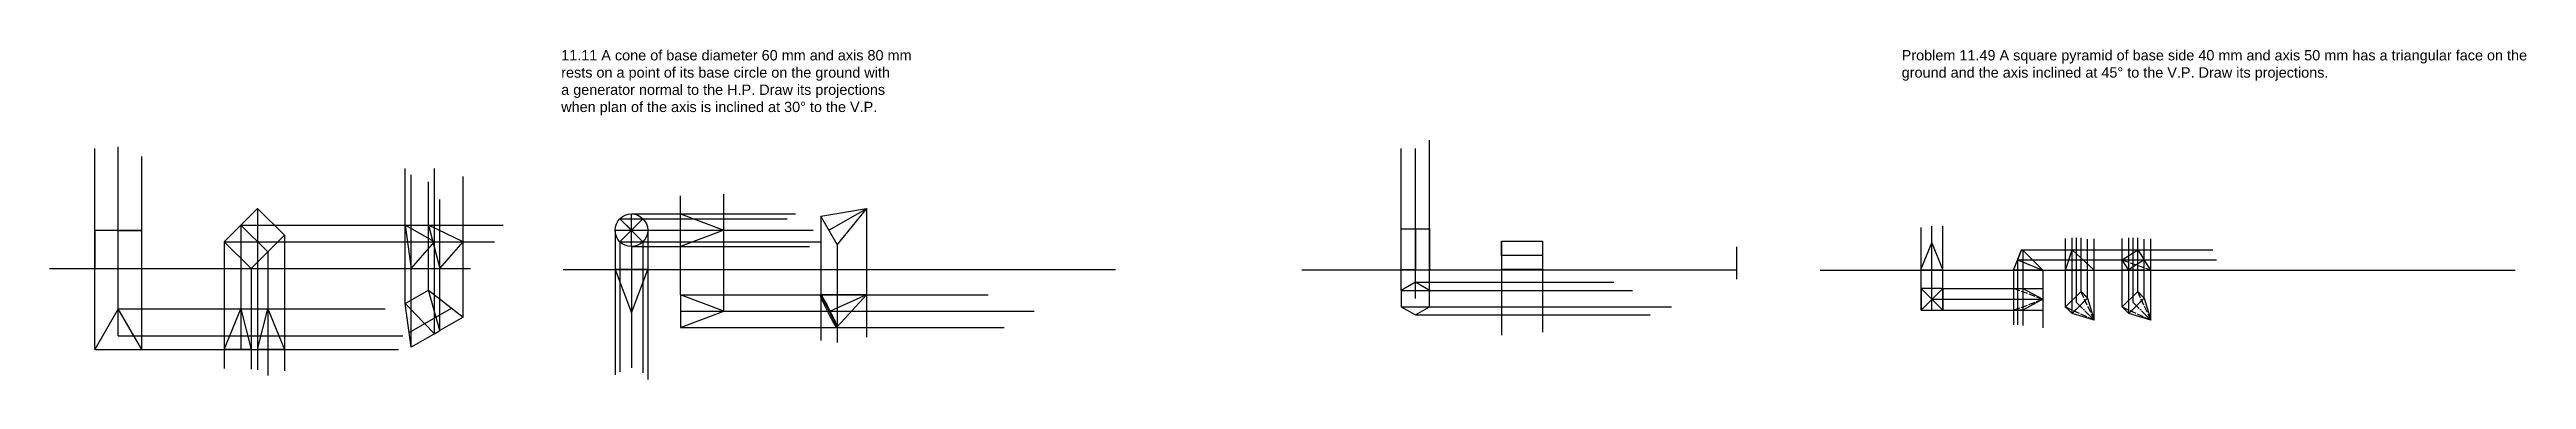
# Model space of a CAD drawing. Header units: millimetres. Extents: x 186 to 71940, y -203 to 575.
# Drawn here: x 21748 to 26298, y -203 to 403 of the extents above; entities that cross this region are included whole.
import ezdxf

# ---------------------------------------------------------------- set-up
doc = ezdxf.new("R2010")
doc.units = ezdxf.units.MM
doc.header["$MEASUREMENT"] = 0
doc.linetypes.add('ACAD_ISO02W100', pattern=[15, 12, -3])
doc.linetypes.add('ACAD_ISO04W100', pattern=[30, 24, -3, 0, -3])
doc.styles.get("Standard").update_dxf_attribs({"font": 'arial.ttf'})

msp = doc.modelspace()

# ---------------------------------------------------------------- texts
at = {"color": 7, "true_color": 0xffffff, "char_height": 18.971, "attachment_point": 1}
for s, insert in [('11.11 A cone of base diameter 60 mm and axis 80 mm \\Prests on a point of its base circle on the ground with \\Pa generator normal to the H.P. Draw its projections \\Pwhen plan of the axis is inclined at 30° to the V.P.', (22687.74, 401.85)), ('Problem 11.49 A square pyramid of base side 40 mm and axis 50 mm has a triangular face on the \\Pground and the axis inclined at 45° to the V.P. Draw its projections.', (25150.39, 401.85))]:
    msp.add_mtext_dynamic_manual_height_columns(s, width=38495.3296, gutter_width=94.86, heights=[151.75], dxfattribs=dict(at, insert=insert))

# ---------------------------------------------------------------- linework, layer by layer
at = {"color": 244, "true_color": 0x991b1e}
for p, q in [((24282.96, -39.69), (24282.96, 236.3)), ((24231, -39.69), (24231, 220.92)), ((24256.98, -54.69), (24256.98, 220.92))]:
    msp.add_line(p, q, dxfattribs=at)
at = {"color": 1}
for p, q in [((21830.88, -148.26), (21830.88, 221.19)), ((21874.18, -123.26), (21874.18, 224.41)), ((21917.48, -148.26), (21917.48, 206.2)), ((22400.94, -63.68), (22400.94, 184.27)), ((22454.79, -119.19), (22454.79, 184.27)), ((22411.93, -143.94), (22411.93, 172.69)), ((22986.76, -78.01), (22986.76, 136.93)), ((22099.49, 80.48), (22130.1, 111.1)), ((22795.55, 92.05), (23102.87, 92.05)), ((22816.76, 100.84), (23118.49, 100.84)), ((22906.76, -48.01), (22906.76, 134.1)), ((21874.18, 0.37), (21874.18, 70.37)), ((21874.18, 70.37), (21917.48, 70.37)), ((22068.87, 49.86), (22068.87, -183.13)), ((22068.87, 49.86), (22565.25, 49.86)), ((22148.98, 30.98), (22099.49, 80.48)), ((22099.49, 80.48), (22580.93, 80.48)), ((22795.55, 49.63), (23165.35, 49.63)), ((22816.76, 70.84), (23150.44, 70.84)), ((25185.9, -75.99), (25185.9, 75.65)), ((25205.9, -75.99), (25205.9, 78.27)), ((25225.9, -75.99), (25225.9, 78.56)), ((22118.36, 0.37), (22118.36, -184.48)), ((22816.76, 40.84), (23144.05, 40.84)), ((24846.68, 40.21), (24846.68, -18.75)), ((24231, -39.69), (24655.72, -39.69)), ((24256.98, -24.69), (24621.81, -24.69)), ((24415.46, -1.43), (24415.46, -121.69)), ((24490.46, -1.43), (24490.46, -116.53)), ((21874.18, -73.26), (22364.45, -73.26)), ((24231, -69.69), (24727.21, -69.69)), ((24256.98, -84.69), (24688.15, -84.69)), ((21874.18, -123.26), (22396.82, -123.26)), ((21830.88, -148.26), (22388.72, -148.26))]:
    msp.add_line(p, q, dxfattribs=at)
at = {"color": 4}
for p, q in [((22443.81, -38.93), (22443.81, 159.77)), ((22507.83, -88.58), (22507.83, 169.31)), ((22464.96, -113.32), (22464.96, 127.06))]:
    msp.add_line(p, q, dxfattribs=at)
at = {"color": 7, "true_color": 0xffffff}
for p, q in [((22130.1, 111.1), (22068.87, 49.86)), ((22179.6, 61.6), (22130.1, 111.1)), ((22837.98, 92.05), (22795.55, 49.63)), ((22816.76, 70.84), (22795.55, 92.05)), ((22795.55, 92.05), (22837.98, 49.63)), ((22816.76, 40.84), (22816.76, 100.84)), ((22816.76, 70.84), (22837.98, 92.05)), ((22906.76, 40.84), (22906.76, 100.84)), ((22906.76, 100.84), (22986.76, 70.84)), ((23164.53, 96.82), (23248.81, 110.84)), ((23194.53, 44.86), (23164.53, 96.82)), ((23179.53, 70.84), (23246.07, 109.26)), ((23248.81, 110.84), (23194.53, 44.86)), ((21917.48, 70.37), (21830.88, 70.37)), ((21830.88, 70.37), (21830.88, 0.37)), ((21917.48, 0.37), (21917.48, 70.37)), ((22068.87, 49.86), (22118.36, 0.37)), ((22099.49, 80.48), (22099.49, 0.37)), ((22118.36, 0.37), (22179.6, 61.6)), ((22454.79, 49.86), (22400.94, 80.48)), ((22400.94, 80.48), (22411.93, 0.37)), ((22400.94, 80.48), (22443.81, 80.48)), ((22411.93, 0.37), (22454.79, 49.86)), ((22507.83, 49.86), (22443.81, 80.48)), ((22443.81, 80.48), (22464.96, 0.37)), ((22454.79, 49.86), (22507.83, 49.86)), ((22464.96, 0.37), (22507.83, 49.86)), ((22786.76, 70.84), (22846.76, 70.84)), ((22986.76, 70.84), (22906.76, 40.84)), ((22906.76, 70.84), (22983.6, 70.84)), ((24231, -1.63), (24231, 73.37)), ((24231, 73.37), (24282.96, 73.37)), ((24256.98, 73.37), (24256.98, -1.63)), ((24282.96, 73.37), (24282.96, -1.63)), ((24415.46, 50.54), (24490.46, 50.54)), ((24415.46, 24.55), (24415.46, 50.54)), ((24415.46, 50.54), (24415.46, -1.43)), ((24490.46, 50.54), (24490.46, -1.43)), ((25185.9, -0.17), (25205.9, 47.67)), ((25205.9, 47.67), (25225.9, -2.33)), ((25205.9, -2.33), (25205.9, 47.67)), ((21747.8, 0.37), (22521.35, 0.37)), ((21830.88, 0.37), (21917.48, 0.37)), ((22099.49, 0.37), (22099.49, -148.26)), ((24490.46, 24.55), (24415.46, 24.55)), ((25356.01, -2.33), (25370.75, 34.86)), ((25356.01, -2.33), (25363.38, 16.26)), ((25370.75, 34.86), (25363.38, 16.26)), ((25363.38, 16.26), (25409.86, -2.17)), ((25370.75, 34.86), (25372.76, 34.06)), ((25372.76, 34.06), (25409.86, -2.17)), ((22400.94, -63.68), (22443.81, -38.93)), ((22464.96, -113.32), (22443.81, -38.93)), ((22443.81, -38.93), (22507.83, -88.58)), ((22691.16, -1.13), (23706.25, -1.13)), ((22846.76, -1.13), (22786.76, -1.13)), ((22786.76, -1.13), (22816.76, -81.13)), ((22816.76, -1.13), (22816.76, -81.13)), ((22816.76, -81.13), (22846.76, -1.13)), ((24048.41, -1.63), (24846.68, -1.63)), ((24256.98, -1.63), (24231, -1.63)), ((24231, -1.63), (24282.96, -1.63)), ((24490.46, -1.43), (24415.46, -1.43)), ((25000.5, -2.33), (26277.52, -2.33)), ((25185.9, -2.33), (25185.9, -0.17)), ((25185.9, -2.33), (25205.9, -2.33)), ((25225.9, -2.33), (25185.9, -2.33)), ((25185.9, -35.99), (25185.9, -75.99)), ((25225.9, -35.99), (25185.9, -35.99)), ((25185.9, -35.99), (25185.9, -75.99)), ((25185.9, -75.99), (25225.9, -35.99)), ((25225.9, -75.99), (25185.9, -35.99)), ((25225.9, -2.33), (25205.9, -2.33)), ((25225.9, -75.99), (25225.9, -35.99)), ((25225.9, -35.99), (25225.9, -75.99)), ((25409.86, -2.17), (25356.01, -2.33)), ((22068.87, -148.26), (22099.49, -73.26)), ((22099.49, -73.26), (22118.36, -148.26)), ((22099.49, -73.26), (22148.98, -73.26)), ((22130.1, -148.26), (22148.98, -73.26)), ((22148.98, -73.26), (22179.6, -148.26)), ((22411.93, -143.94), (22400.94, -63.68)), ((22400.94, -63.68), (22454.79, -119.19)), ((22408.27, -117.19), (22486.49, -72.03)), ((22507.83, -88.58), (22464.96, -113.32)), ((22906.76, -48.01), (22906.76, -108.01)), ((22986.76, -78.01), (22906.76, -48.01)), ((22906.76, -78.01), (22986.76, -78.01)), ((22906.76, -108.01), (22986.76, -78.01)), ((23248.81, -48.01), (23164.7, -48.01)), ((23248.81, -48.01), (23182.08, -78.01)), ((23194.53, -106.64), (23248.81, -48.01)), ((25185.9, -75.99), (25225.9, -75.99)), ((21874.18, -123.26), (21917.48, -123.26)), ((22079.07, -123.26), (22169.4, -123.26)), ((22454.79, -119.19), (22411.93, -143.94)), ((22454.79, -119.19), (22464.96, -113.32)), ((22118.36, -148.26), (22068.87, -148.26)), ((22118.36, -148.26), (22130.1, -148.26)), ((22179.6, -148.26), (22130.1, -148.26))]:
    msp.add_line(p, q, dxfattribs=at)
at = {"color": 240, "true_color": 0xed1f24}
for p, q in [((22130.1, 111.1), (22130.1, -185.83)), ((23164.53, 96.82), (23164.53, -131.73)), ((23248.81, 110.84), (23248.81, -125.29)), ((22179.6, 61.6), (22179.6, -187.18)), ((22786.76, 70.84), (22786.76, -194.76)), ((22795.55, 49.63), (22795.55, -189.09)), ((22837.98, 49.63), (22837.98, -191.22)), ((22846.76, 70.84), (22846.76, -203.27)), ((22148.98, 30.98), (22148.98, -195.93)), ((22816.76, 40.84), (22816.76, -182.01)), ((23194.53, 44.86), (23194.53, -135.54)), ((25225.9, -35.99), (25409.86, -35.99)), ((22906.76, -48.01), (23472.13, -48.01)), ((22986.76, -78.01), (23556.93, -78.01)), ((23164.53, -48.01), (23194.53, -108.01)), ((25205.9, -55.99), (25409.86, -55.99)), ((25225.9, -75.99), (25409.86, -75.99)), ((22906.76, -108.01), (23501.35, -108.01))]:
    msp.add_line(p, q, dxfattribs=at)
at = {"color": 11, "lineweight": -3, "true_color": 0xf27172}
for p, q in [((25451.58, -70.13), (25451.58, 55.54)), ((25463.43, -81.97), (25463.43, 57.04)), ((25471.65, -61.91), (25471.65, 56.74)), ((25479.87, -41.84), (25479.87, 56.74)), ((25491.71, -53.69), (25491.71, 54.33)), ((25555.67, -70.13), (25555.67, 55.54)), ((25567.51, -81.97), (25567.51, 57.04)), ((25575.73, -61.91), (25575.73, 56.74)), ((25583.95, -41.84), (25583.95, 56.74)), ((25595.8, -53.69), (25595.8, 54.33)), ((25363.38, 16.26), (25521.74, 16.26)), ((25370.75, 34.86), (25508.21, 34.86))]:
    msp.add_line(p, q, dxfattribs=at)
at = {"color": 7, "lineweight": -3, "true_color": 0xffffff}
for p, q in [((25503.8, -2.33), (25503.8, 55.28)), ((25607.89, -2.33), (25607.89, 55.28)), ((25451.58, -2.33), (25463.43, 34.86)), ((25463.43, 34.86), (25503.8, -2.33)), ((25463.43, 34.86), (25503.8, 34.86)), ((25479.87, 34.86), (25503.8, 34.86)), ((25555.67, 16.26), (25583.95, 34.86)), ((25567.51, -2.33), (25555.67, 16.26)), ((25595.8, 16.26), (25567.25, -1.92)), ((25583.95, 34.86), (25595.8, 16.26)), ((25607.89, -2.33), (25595.8, 16.26)), ((25356.01, -35.99), (25372.76, -35.99)), ((25372.76, -35.99), (25372.76, -75.99)), ((25372.76, -35.99), (25409.86, -55.99)), ((25491.71, -2.33), (25451.58, -2.33)), ((25479.87, -41.84), (25491.71, -53.69)), ((25503.8, -94.06), (25503.8, -2.33)), ((25595.8, -2.33), (25555.67, -2.33)), ((25567.25, -1.92), (25607.89, -2.33)), ((25583.95, -41.84), (25595.8, -53.69)), ((25607.89, -94.06), (25607.89, -2.33)), ((25372.76, -75.99), (25356.01, -75.99)), ((25409.86, -55.99), (25372.76, -75.99)), ((25463.43, -81.97), (25451.58, -70.13)), ((25491.71, -53.69), (25463.43, -81.97)), ((25503.8, -94.06), (25463.43, -81.97)), ((25491.71, -53.69), (25503.8, -94.06)), ((25567.51, -81.97), (25555.67, -70.13)), ((25595.8, -53.69), (25567.51, -81.97)), ((25607.89, -94.06), (25567.51, -81.97)), ((25595.8, -53.69), (25607.89, -94.06))]:
    msp.add_line(p, q, dxfattribs=at)
at = {"color": 3}
for p, q in [((25363.38, 16.26), (25363.38, -103.15)), ((25372.76, 34.06), (25372.76, -104.09)), ((25356.01, -2.33), (25356.01, -103.15)), ((25409.86, -2.17), (25409.86, -108.32))]:
    msp.add_line(p, q, dxfattribs=at)
at = {"color": 30, "lineweight": -3, "true_color": 0xf26722}
for p, q in [((25363.38, 16.26), (25728.87, 16.26)), ((25503.8, 34.86), (25721.96, 34.86))]:
    msp.add_line(p, q, dxfattribs=at)
at = {"color": 7, "linetype": 'ACAD_ISO02W100', "lineweight": -3, "true_color": 0xffffff}
for p, q in [((25555.67, 16.26), (25607.89, -2.33)), ((25409.86, -55.99), (25356.01, -35.99)), ((25503.8, -94.06), (25479.87, -41.84)), ((25607.89, -94.06), (25583.95, -41.84)), ((25356.01, -75.99), (25409.86, -55.99)), ((25451.58, -70.13), (25503.8, -94.06)), ((25555.67, -70.13), (25607.89, -94.06))]:
    msp.add_line(p, q, dxfattribs=at)
at = {"color": 7}
for p, q in [((25356.01, -35.01), (25356.01, -75.99)), ((25356.01, -35.99), (25372.76, -35.99)), ((25372.76, -35.99), (25372.76, -75.99)), ((25479.87, -41.84), (25451.58, -70.13)), ((25479.87, -41.84), (25491.71, -53.69)), ((25583.95, -41.84), (25555.67, -70.13)), ((25583.95, -41.84), (25595.8, -53.69)), ((25372.76, -75.99), (25356.01, -75.99)), ((25463.43, -81.97), (25451.58, -70.13)), ((25491.71, -53.69), (25463.43, -81.97)), ((25567.51, -81.97), (25555.67, -70.13)), ((25595.8, -53.69), (25567.51, -81.97))]:
    msp.add_line(p, q, dxfattribs=at)
at = {"color": 7, "linetype": 'ACAD_ISO02W100'}
for p, q in [((25356.01, -35.99), (25372.76, -35.99)), ((25372.76, -35.99), (25372.76, -75.99)), ((25479.87, -41.84), (25491.71, -53.69)), ((25583.95, -41.84), (25595.8, -53.69)), ((25372.76, -75.99), (25356.01, -75.99)), ((25463.43, -81.97), (25451.58, -70.13)), ((25491.71, -53.69), (25463.43, -81.97)), ((25567.51, -81.97), (25555.67, -70.13)), ((25595.8, -53.69), (25567.51, -81.97))]:
    msp.add_line(p, q, dxfattribs=at)
at = {"color": 7, "linetype": 'ACAD_ISO04W100', "lineweight": -3, "true_color": 0xffffff}
for p, q in [((25471.65, -61.91), (25477.57, -67.83)), ((25503.8, -94.06), (25477.57, -67.83)), ((25575.73, -61.91), (25581.65, -67.83)), ((25607.89, -94.06), (25581.65, -67.83))]:
    msp.add_line(p, q, dxfattribs=at)
at = {"color": 7, "true_color": 0xffffff}
for points in [[(24282.96, -39.69), (24256.98, -24.69), (24231, -39.69), (24231, -69.69), (24256.98, -84.69), (24282.96, -69.69)], [(21874.18, -73.26), (21830.88, -148.26), (21917.48, -148.26)]]:
    msp.add_lwpolyline(points, close=True, dxfattribs=at)
msp.add_circle((22816.76, 70.84), 30, dxfattribs=at)
msp.add_ellipse((23179.53, -78.01), major_axis=(15, -30), ratio=0.0681124, dxfattribs=at)

msp.set_redraw_order([(e.dxf.handle, doc.entitydb.next_handle()) for e in msp.query("TEXT MTEXT ATTDEF DIMENSION ARC_DIMENSION")])  # texts and dimensions are drawn at this point

doc.saveas('drawing.dxf')
